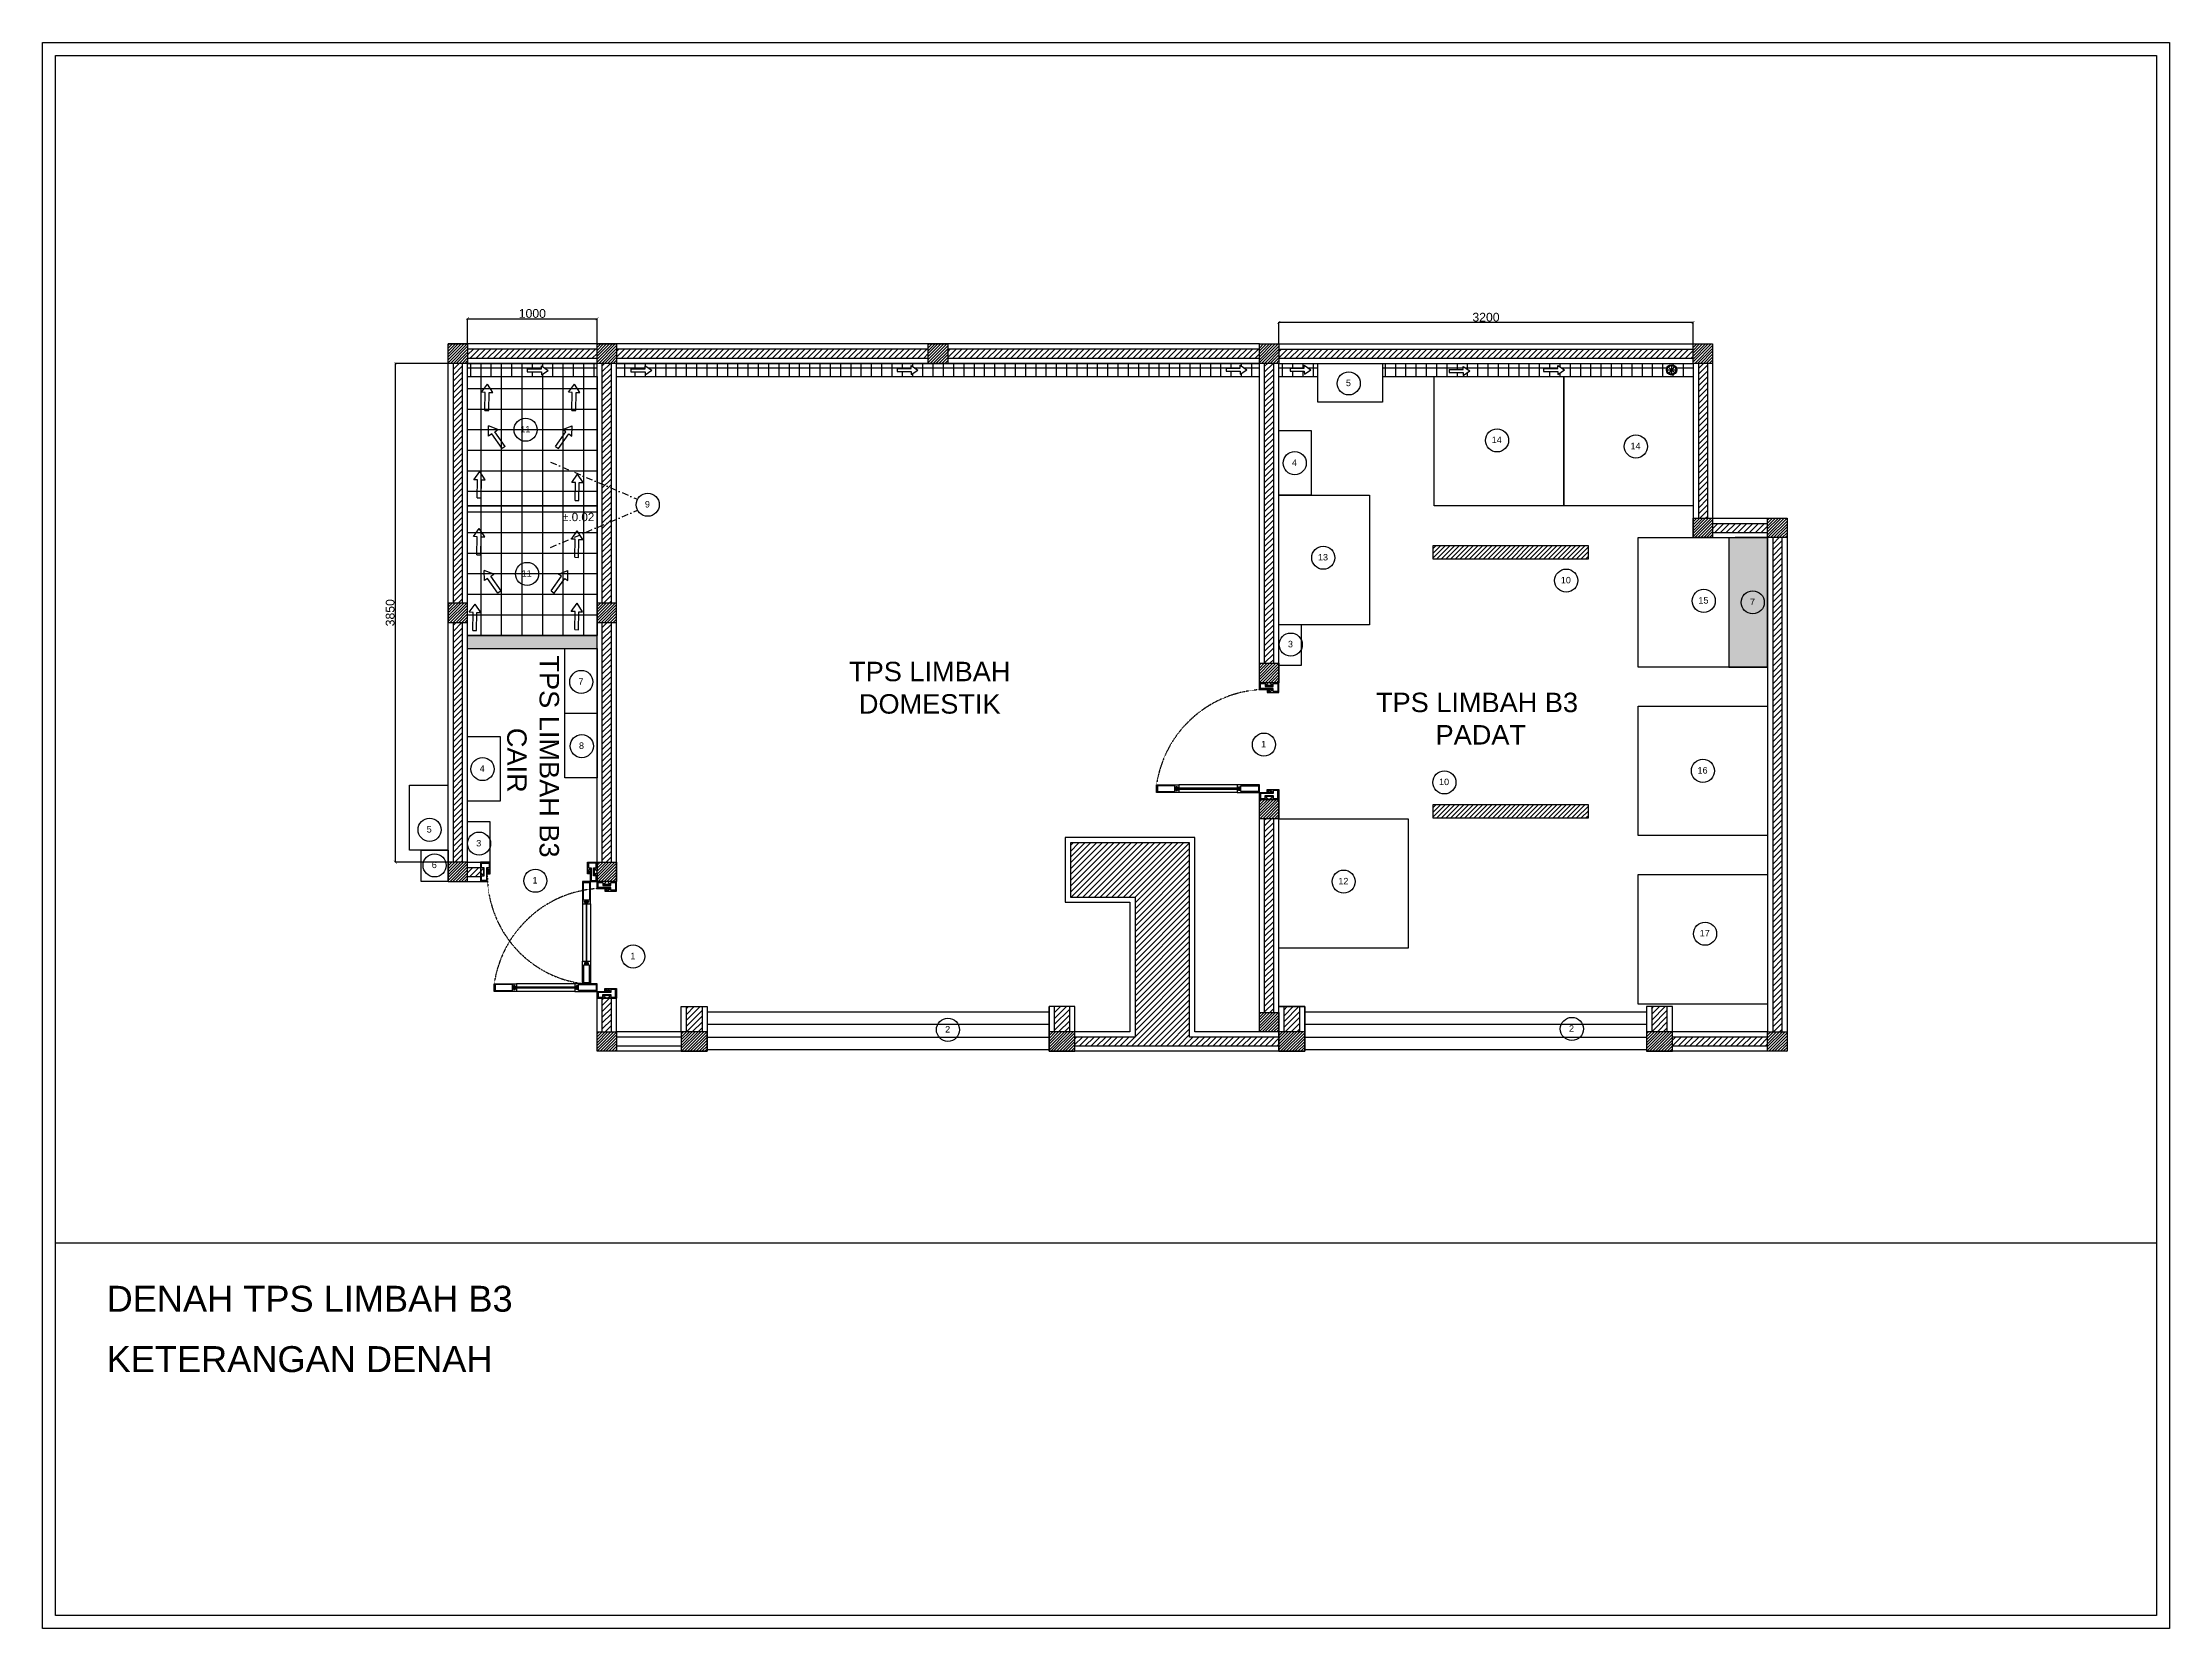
# Model space of a CAD drawing. Header units: millimetres. Extents: x -152054 to 94068, y -14280 to 91468.
# Drawn here: x -106744 to -90317, y 56711 to 68952 of the extents above; entities that cross this region are included whole.
import ezdxf

# ---------------------------------------------------------------- set-up
doc = ezdxf.new("R2010")
doc.units = ezdxf.units.MM
doc.linetypes.add('DASHDOT', pattern=[1, 0.5, -0.25, 0, -0.25])
doc.linetypes.add('HIDDEN', pattern=[0.375, 0.25, -0.125])
doc.layers.add('ALM', color=120, linetype='Continuous')
doc.styles.get("Standard").update_dxf_attribs({"font": 'arial.ttf'})
doc.dimstyles.new('ISO-25', dxfattribs={"dimtxt": 67.5, "dimasz": 22.5, "dimexe": 1.25, "dimexo": 0.625, "dimgap": 5.63, "dimtad": 1, "dimtoh": 1, "dimdec": 0, "dimtxsty": 'Standard', "dimblk": 'ARCHTICK', "dimcen": 2.5, "dimclrd": 40, "dimclre": 40, "dimclrt": 1, "dimadec": 0, "dimazin": 0, "dimtfac": 1, "dimtdec": 0, "dimtmove": 0, "dimatfit": 3, "dimldrblk": 'BOXFILLED', "dimfxl": 1, "dimarcsym": 0})
pattern_1 = [(45, (-3980.026, 20720.764), (-22.45064, 22.45064), [])]
pattern_2 = [(45, (-3980.026, 20720.764), (-11.2253202, 11.2253202), [])]

msp = doc.modelspace()

# ---------------------------------------------------------------- texts
at = {"color": 5, "char_height": 50, "attachment_point": 1}
for s, insert in [('\\pxqc;5', (-96705.8, 66350.2)), ('\\pxqc;11', (-103062.7, 65992.7)), ('\\pxqc;14', (-95560.5, 65910.2)), ('\\pxqc;4', (-97122.5, 65734.5)), ('\\pxqc;14', (-94488.3, 65863.3)), ('\\pxqc;9', (-102119.6, 65413.4)), ('\\pxqc;13', (-96902.3, 65004.7)), ('\\pxqc;11', (-103051.4, 64879.6)), ('\\pxqc;10', (-95026.4, 64827.7)), ('\\pxqc;15', (-93963.8, 64671.7)), ('\\pxqc;7', (-93585.3, 64660.1)), ('\\pxqc;3', (-97153.7, 64334.1)), ('\\pxqc;7', (-102633.1, 64045.8)), ('\\pxqc;8', (-102628.6, 63550.1)), ('\\pxqc;1', (-97360.5, 63562)), ('\\pxqc;4', (-103395.6, 63373.3)), ('\\pxqc;10', (-95967, 63270.5)), ('\\pxqc;16', (-93970.5, 63359.5)), ('\\pxqc;5', (-103804.5, 62904.2)), ('\\pxqc;3', (-103422.1, 62797.4)), ('\\pxqc;6', (-103765.7, 62629.8)), ('\\pxqc;1', (-102987.6, 62510.9)), ('\\pxqc;12', (-96744.9, 62504.4)), ('\\pxqc;17', (-93953.4, 62102.3)), ('\\pxqc;1', (-102232.3, 61926.3)), ('\\pxqc;2', (-99800.7, 61360.6)), ('\\pxqc;2', (-94982.4, 61366.9))]:
    msp.add_mtext_dynamic_manual_height_columns(s, width=94.502, gutter_width=12.5, heights=[0], dxfattribs=dict(at, insert=insert))
at = {"attachment_point": 1}
for s, width, gutter_width, insert, char_height in [('%%P.0.02', 288.235, 10, (-102731.3, 65322.2), 64.22), ('\\pxqc;{\\C3;TPS LIMBAH\\PDOMESTIK}', 1936.507, 17.5, (-100860.1, 64172.4), 150), ('\\pxqc;{\\C3;TPS LIMBAH B3  PADAT}', 1936.507, 17.5, (-96604.3, 63933.9), 150), ('{\\C3;DENAH TPS LIMBAH B3}', 3438.013, 17.5, (-106249, 59355.6), 200), ('KETERANGAN DENAH', 3201.134, 17.5, (-106249, 58889.7), 200)]:
    msp.add_mtext_dynamic_manual_height_columns(s, width=width, gutter_width=gutter_width, heights=[0], dxfattribs=dict(at, insert=insert, char_height=char_height))
at = {"insert": (-102755.2, 64380.5), "char_height": 150, "attachment_point": 1, "rotation": 270}
msp.add_mtext_dynamic_manual_height_columns('\\pxqc;{\\C3;TPS LIMBAH B3  CAIR}', width=1936.507, gutter_width=17.5, heights=[0], dxfattribs=at)

# ---------------------------------------------------------------- blocks, each defined once
blk = doc.blocks.new('_ArchTick')
at = {"color": 0, "linetype": 'ByBlock', "const_width": 0.15}
blk.add_lwpolyline([(-0.5, -0.5), (0.5, 0.5)], dxfattribs=at)
blk = doc.blocks.new('*D43')
at = {"color": 40, "lineweight": -2, "transparency": 16777216}
for p, q in [((-103611, 66476), (-104020, 66476)), ((-104019, 62626), (-104019, 66476)), ((-103611, 62626), (-104020, 62626))]:
    blk.add_line(p, q, dxfattribs=at)
at = {"layer": 'Defpoints', "color": 0, "transparency": 16777216}
for p in [(-104019, 66476), (-103611, 66476), (-103611, 62626)]:
    blk.add_point(p, dxfattribs=at)
at = {"color": 40, "lineweight": -2, "transparency": 16777216, "xscale": 22.5, "yscale": 22.5, "zscale": 22.5}
for p, rotation in [((-104019, 66476), 90), ((-104019, 62626), 270)]:
    blk.add_blockref('_ArchTick', p, dxfattribs=dict(at, rotation=rotation))
at = {"color": 1, "transparency": 16777216, "insert": (-104059, 64551), "char_height": 67.5, "attachment_point": 5, "rotation": 90}
blk.add_mtext('3850', dxfattribs=at)
blk = doc.blocks.new('_BoxFilled')
at = {"color": 0, "linetype": 'ByBlock', "lineweight": -2}
blk.add_line((-0.5, 0), (-1, 0), dxfattribs=at)
at = {"color": 0, "linetype": 'ByBlock'}
blk.add_solid([(-0.5, 0.5), (0.5, 0.5), (-0.5, -0.5), (0.5, -0.5)], dxfattribs=at)
blk = doc.blocks.new('*D44')
at = {"color": 40, "lineweight": -2, "transparency": 16777216}
for p, q in [((-103461, 66626), (-103461, 66823)), ((-103461, 66821), (-102461, 66821)), ((-102461, 66626), (-102461, 66823))]:
    blk.add_line(p, q, dxfattribs=at)
at = {"layer": 'Defpoints', "color": 0, "transparency": 16777216}
for p in [(-102461, 66821), (-103461, 66626), (-102461, 66626)]:
    blk.add_point(p, dxfattribs=at)
at = {"color": 40, "lineweight": -2, "transparency": 16777216, "xscale": 22.5, "yscale": 22.5, "zscale": 22.5, "rotation": 180}
blk.add_blockref('_ArchTick', (-103461, 66821), dxfattribs=at)
at = {"color": 40, "lineweight": -2, "transparency": 16777216, "xscale": 22.5, "yscale": 22.5, "zscale": 22.5}
blk.add_blockref('_ArchTick', (-102461, 66821), dxfattribs=at)
at = {"color": 1, "transparency": 16777216, "insert": (-102961, 66861), "char_height": 67.5, "attachment_point": 5}
blk.add_mtext('1000', dxfattribs=at)
blk = doc.blocks.new('*D46')
at = {"color": 40, "lineweight": -2, "transparency": 16777216}
for p, q in [((-97196, 66626), (-97196, 66793)), ((-93996, 66792), (-97196, 66792)), ((-93996, 66626), (-93996, 66793))]:
    blk.add_line(p, q, dxfattribs=at)
at = {"layer": 'Defpoints', "color": 0, "transparency": 16777216}
for p in [(-97196, 66792), (-97196, 66626), (-93996, 66626)]:
    blk.add_point(p, dxfattribs=at)
at = {"color": 40, "lineweight": -2, "transparency": 16777216, "xscale": 22.5, "yscale": 22.5, "zscale": 22.5, "rotation": 180}
blk.add_blockref('_ArchTick', (-97196, 66792), dxfattribs=at)
at = {"color": 40, "lineweight": -2, "transparency": 16777216, "xscale": 22.5, "yscale": 22.5, "zscale": 22.5}
blk.add_blockref('_ArchTick', (-93996, 66792), dxfattribs=at)
at = {"color": 1, "transparency": 16777216, "insert": (-95596, 66832), "char_height": 67.5, "attachment_point": 5}
blk.add_mtext('3200', dxfattribs=at)

# ---------------------------------------------------------------- dimensions: what is measured, and where the dimension line sits
for base, p1, p2, picture, middle in [((-102460.7, 66821.4), (-103460.7, 66625.7), (-102460.7, 66625.7), '*D44', (-102960.7, 66861.5)), ((-97195.7, 66791.9), (-93995.7, 66625.7), (-97195.7, 66625.7), '*D46', (-95595.7, 66832))]:
    dim = msp.add_linear_dim(base=base, p1=p1, p2=p2, dimstyle='ISO-25')
    dim.commit()
    dim.dimension.update_dxf_attribs({"geometry": picture, "text_midpoint": middle})
dim = msp.add_linear_dim(base=(-104019.2, 66475.7), p1=(-103610.7, 62625.7), p2=(-103610.7, 66475.7), angle=90, dimstyle='ISO-25')
dim.commit()
dim.dimension.update_dxf_attribs({"geometry": '*D43', "text_midpoint": (-104059.3, 64550.7)})

# ---------------------------------------------------------------- hatches: boundary and pattern name
at = {"transparency": 33554559}
h = msp.add_hatch(dxfattribs=at)
h.set_pattern_fill('ANSI31', color=1, scale=5)
h.set_pattern_definition(pattern_2)
h.paths.add_polyline_path([(-103460.7, 66475.7), (-103460.7, 66625.7), (-103610.7, 66625.7), (-103610.7, 66475.7)])
h = msp.add_hatch(dxfattribs=at)
h.set_pattern_fill('ANSI31', color=1, scale=5)
h.set_pattern_definition(pattern_2)
h.paths.add_polyline_path([(-102310.7, 66475.7), (-102310.7, 66625.7), (-102460.7, 66625.7), (-102460.7, 66475.7)])
h.paths.add_polyline_path([(-99903.2, 66625.7), (-99903.2, 66475.7), (-99753.2, 66475.7), (-99753.2, 66625.7)])
h.paths.add_polyline_path([(-97195.7, 66475.7), (-97195.7, 66625.7), (-97345.7, 66625.7), (-97345.7, 66475.7)])
h.paths.add_polyline_path([(-93845.7, 66625.7), (-93995.7, 66625.7), (-93995.7, 66475.7), (-93845.7, 66475.7)])
h.paths.add_polyline_path([(-93845.7, 65280.7), (-93995.7, 65280.7), (-93995.7, 65130.7), (-93845.7, 65130.7)])
h.paths.add_polyline_path([(-93420.7, 65130.7), (-93270.7, 65130.7), (-93270.7, 65280.7), (-93420.7, 65280.7)])
h.paths.add_polyline_path([(-93270.7, 61315.7), (-93420.7, 61315.7), (-93420.7, 61165.7), (-93270.7, 61165.7)])
h.paths.add_polyline_path([(-94155.7, 61165.7), (-94155.7, 61315.7), (-94355.7, 61315.7), (-94355.7, 61165.7)])
h.paths.add_polyline_path([(-97195.7, 61165.7), (-96995.7, 61165.7), (-96995.7, 61315.7), (-97195.7, 61315.7)])
h.paths.add_polyline_path([(-97345.7, 61315.7), (-97195.7, 61315.7), (-97195.7, 61465.7), (-97345.7, 61465.7)])
h.paths.add_polyline_path([(-98770.7, 61165.7), (-98770.7, 61315.7), (-98970.7, 61315.7), (-98970.7, 61165.7)])
h.paths.add_polyline_path([(-97195.7, 62960.7), (-97195.7, 63110.7), (-97345.5, 63110.7), (-97345.5, 62960.7)])
h.paths.add_polyline_path([(-101610.5, 61315.7), (-101810.5, 61315.7), (-101810.5, 61165.7), (-101610.5, 61165.7)])
h.paths.add_polyline_path([(-102310.7, 61165.7), (-102310.7, 61315.7), (-102460.7, 61315.7), (-102460.7, 61165.7)])
h.paths.add_polyline_path([(-102460.7, 62475.7), (-102310.7, 62475.7), (-102310.7, 62625.7), (-102460.7, 62625.7)])
h.paths.add_polyline_path([(-103460.7, 62475.7), (-103460.7, 62625.7), (-103610.7, 62625.7), (-103610.7, 62475.7)])
h.paths.add_polyline_path([(-102310.7, 64625.7), (-102460.7, 64625.7), (-102460.7, 64475.7), (-102310.7, 64475.7)])
h.paths.add_polyline_path([(-103460.7, 64475.7), (-103460.7, 64625.7), (-103610.7, 64625.7), (-103610.7, 64475.7)])
h = msp.add_hatch()
h.set_pattern_fill('ANSI31', color=1, scale=10)
h.set_pattern_definition(pattern_1)
h.paths.add_polyline_path([(-102460.7, 66585.7), (-103460.7, 66585.7), (-103460.7, 66515.7), (-102460.7, 66515.7)])
h = msp.add_hatch()
h.set_pattern_fill('ANSI31', color=1, scale=10)
h.set_pattern_definition(pattern_1)
h.paths.add_polyline_path([(-102310.7, 66585.7), (-102310.7, 66515.7), (-99903.2, 66515.7), (-99903.2, 66585.7)])
h = msp.add_hatch()
h.set_pattern_fill('ANSI31', color=1, scale=10)
h.set_pattern_definition(pattern_1)
h.paths.add_polyline_path([(-97345.7, 66515.7), (-97345.7, 66585.7), (-99753.2, 66585.7), (-99753.2, 66515.7)])
h = msp.add_hatch()
h.set_pattern_fill('ANSI31', color=1, scale=10)
h.set_pattern_definition(pattern_1)
h.paths.add_polyline_path([(-97195.7, 66585.7), (-97195.7, 66515.7), (-93995.7, 66515.7), (-93995.7, 66585.7)])
h = msp.add_hatch()
h.set_pattern_fill('ANSI31', color=1, scale=10)
h.set_pattern_definition(pattern_1)
h.paths.add_polyline_path([(-103500.7, 66475.7), (-103570.7, 66475.7), (-103570.7, 64625.7), (-103500.7, 64625.7)])
h = msp.add_hatch()
h.set_pattern_fill('ANSI37', color=4, scale=25, angle=45)
h.set_pattern_definition([(90, (-3980.026, 20720.764), (-79.375, 0), []), (180, (-3980.026, 20720.764), (0, -79.375), [])])
h.paths.add_polyline_path([(-93995.7, 66475.7), (-96395.7, 66475.7), (-96395.7, 66375.7), (-93995.7, 66375.7)])
h.paths.add_polyline_path([(-95152, 66437.3), (-95041.9, 66437.5), (-95041.9, 66460.7), (-94990.8, 66425.9), (-95041.8, 66391), (-95041.9, 66414.2), (-95152, 66414.1)], flags=16)
h.paths.add_polyline_path([(-95720.2, 66417.5), (-95771.3, 66382.6), (-95771.3, 66405.8), (-95881.4, 66405.6), (-95881.4, 66428.9), (-95771.3, 66429), (-95771.4, 66452.3)], flags=16)
h.paths.add_polyline_path([(-94122.5, 66425.7, -1), (-94202.4, 66425.7, -1)], flags=16)
h.paths.add_polyline_path([(-94128.9, 66425.7, -1), (-94195.9, 66425.7, -1)], flags=0)
h.paths.add_polyline_path([(-96895.7, 66475.7), (-97195.7, 66475.7), (-97195.7, 66375.7), (-96895.7, 66375.7)])
h.paths.add_polyline_path([(-97109, 66438.7), (-96998.9, 66438.8), (-96998.9, 66462.1), (-96947.8, 66427.3), (-96998.8, 66392.4), (-96998.9, 66415.6), (-97109, 66415.4)], flags=16)
h.paths.add_polyline_path([(-97345.7, 66475.7), (-102310.7, 66475.7), (-102310.7, 66375.7), (-97345.7, 66375.7)])
h.paths.add_polyline_path([(-99983.3, 66424.7), (-100034.3, 66389.8), (-100034.3, 66413), (-100144.4, 66412.9), (-100144.5, 66436.1), (-100034.4, 66436.3), (-100034.4, 66459.5)], flags=16)
h.paths.add_polyline_path([(-97603.7, 66415.4), (-97603.8, 66438.6), (-97493.7, 66438.8), (-97493.7, 66462), (-97442.6, 66427.3), (-97493.6, 66392.3), (-97493.6, 66415.6)], flags=16)
h.paths.add_polyline_path([(-102038.8, 66423), (-102089.8, 66388.1), (-102089.8, 66411.3), (-102199.9, 66411.1), (-102200, 66434.4), (-102089.9, 66434.5), (-102089.9, 66457.8)], flags=16)
h.paths.add_polyline_path([(-102460.7, 66475.7), (-103460.7, 66475.7), (-103460.7, 66375.7), (-102460.7, 66375.7)])
h.paths.add_polyline_path([(-102839.1, 66421.6), (-102890.1, 66386.7), (-102890.2, 66409.9), (-103000.3, 66409.8), (-103000.3, 66433), (-102890.2, 66433.2), (-102890.2, 66456.4)], flags=16)
at = {"true_color": 0x939598, "transparency": 33554483}
h = msp.add_hatch(dxfattribs=at)
h.set_pattern_fill('ANSI37', color=252, scale=50, angle=45)
h.set_pattern_definition([(90, (-3980.03, 20720.76), (-158.75, 0), []), (180, (-3980.03, 20720.76), (0, -158.75), [])])
h.paths.add_polyline_path([(-102460.7, 66375.7), (-103460.7, 66375.7), (-103460.7, 65375.7), (-102460.7, 65375.7)])
h.paths.add_polyline_path([(-102460.7, 65375.7), (-103460.7, 65375.7), (-103460.7, 64375.7), (-102460.7, 64375.7)])
h = msp.add_hatch()
h.set_pattern_fill('ANSI31', color=1, scale=10)
h.set_pattern_definition(pattern_1)
h.paths.add_polyline_path([(-102350.7, 66475.7), (-102420.7, 66475.7), (-102420.7, 64625.7), (-102350.7, 64625.7)])
h = msp.add_hatch()
h.set_pattern_fill('ANSI31', color=1, scale=10)
h.set_pattern_definition(pattern_1)
h.paths.add_polyline_path([(-97235.7, 66475.7), (-97305.7, 66475.7), (-97305.7, 64161.1), (-97235.7, 64161.1)])
h = msp.add_hatch()
h.set_pattern_fill('ANSI31', color=1, scale=10)
h.set_pattern_definition(pattern_1)
h.paths.add_polyline_path([(-93885.7, 66475.7), (-93955.7, 66475.7), (-93955.7, 65280.7), (-93885.7, 65280.7)])
h = msp.add_hatch()
h.set_pattern_fill('ANSI31', color=1, scale=10)
h.set_pattern_definition(pattern_1)
h.paths.add_polyline_path([(-93420.7, 65240.7), (-93845.7, 65240.7), (-93845.7, 65170.7), (-93420.7, 65170.7)])
at = {"true_color": 0xf8d731}
h = msp.add_hatch(dxfattribs=at)
h.set_pattern_fill('ANSI31', color=40, scale=8)
h.set_pattern_definition([(45, (1095.385, 15910.52), (-17.960512, 17.960512), [])])
h.paths.add_polyline_path([(-94805.5, 65067.1), (-96005.5, 65067.1), (-96005.5, 65017.1), (-96005.5, 64967.1), (-94805.5, 64967.1)])
at = {"true_color": 0x939598}
h = msp.add_hatch(color=252, dxfattribs=at)
h.dxf.hatch_style = 1
h.paths.add_polyline_path([(-93420.7, 65130.7), (-93720.7, 65130.7), (-93720.7, 64130.7), (-93420.7, 64130.7)])
h = msp.add_hatch()
h.set_pattern_fill('ANSI31', color=1, scale=10)
h.set_pattern_definition(pattern_1)
h.paths.add_polyline_path([(-93310.7, 65130.7), (-93380.7, 65130.7), (-93380.7, 61315.7), (-93310.7, 61315.7)])
h = msp.add_hatch()
h.set_pattern_fill('ANSI31', color=1, scale=10)
h.set_pattern_definition(pattern_1)
h.paths.add_polyline_path([(-103570.7, 62625.7), (-103500.7, 62625.7), (-103500.7, 64475.7), (-103570.7, 64475.7)])
h = msp.add_hatch()
h.set_pattern_fill('ANSI31', color=1, scale=10)
h.set_pattern_definition(pattern_1)
h.paths.add_polyline_path([(-102350.7, 64475.7), (-102420.7, 64475.7), (-102420.7, 62625.7), (-102350.7, 62625.7)])
h = msp.add_hatch(color=252, dxfattribs=at)
h.dxf.hatch_style = 1
h.paths.add_polyline_path([(-102460.7, 64375.7), (-103460.7, 64375.7), (-103460.7, 64275.7), (-102460.7, 64275.7)])
at = {"transparency": 33554559}
h = msp.add_hatch(dxfattribs=at)
h.set_pattern_fill('ANSI31', color=1, scale=5)
h.set_pattern_definition(pattern_2)
h.paths.add_polyline_path([(-97195.7, 64161.1), (-97345.7, 64161.1), (-97345.7, 64011.1), (-97195.7, 64011.1)])
at = {"true_color": 0xed1f24}
h = msp.add_hatch(dxfattribs=at)
h.set_pattern_fill('ANSI31', color=240, scale=15, angle=-90)
h.set_pattern_definition([(315, (-100488.25, 70651.9), (33.67596, 33.67596), [])])
h.paths.add_polyline_path([(-97248.1, 63171.4), (-97261.6, 63178.1), (-97263.1, 63177.2), (-97249.6, 63170.4)])
h = msp.add_hatch()
h.set_pattern_fill('ANSI31', color=1, scale=10)
h.set_pattern_definition(pattern_1)
h.paths.add_polyline_path([(-97235.7, 62960.7), (-97305.7, 62960.7), (-97305.7, 61465.7), (-97235.7, 61465.7)])
at = {"true_color": 0xf8d731}
h = msp.add_hatch(dxfattribs=at)
h.set_pattern_fill('ANSI31', color=40, scale=8)
h.set_pattern_definition([(45, (1095.385, 13910.52), (-17.960512, 17.960512), [])])
h.paths.add_polyline_path([(-94805.5, 63067.1), (-96005.5, 63067.1), (-96005.5, 63017.1), (-96005.5, 62967.1), (-94805.5, 62967.1)])
h = msp.add_hatch()
h.set_pattern_fill('ANSI31', color=1, scale=10)
h.set_pattern_definition(pattern_1)
h.paths.add_polyline_path([(-97885.7, 61275.7), (-97885.7, 62775.7), (-98805.7, 62775.7), (-98805.7, 62355.7), (-98595.7, 62355.7), (-98305.7, 62355.7), (-98305.7, 61275.7), (-98770.7, 61275.7), (-98770.7, 61205.7), (-97195.7, 61205.7), (-97195.7, 61275.7)])
h = msp.add_hatch()
h.set_pattern_fill('ANSI31', color=1, scale=10)
h.set_pattern_definition(pattern_1)
h.paths.add_polyline_path([(-103361.1, 62585.7), (-103460.7, 62585.7), (-103460.7, 62515.7), (-103361.1, 62515.7)])
at = {"true_color": 0xed1f24}
h = msp.add_hatch(dxfattribs=at)
h.set_pattern_fill('ANSI31', color=240, scale=15)
h.set_pattern_definition([(45, (-110001.895, 59333.19), (-33.67596, 33.67596), [])])
h.paths.add_polyline_path([(-102521.4, 62573.3), (-102528.1, 62559.8), (-102527.2, 62558.3), (-102520.4, 62571.8)])
h = msp.add_hatch(dxfattribs=at)
h.set_pattern_fill('ANSI31', color=240, scale=15, angle=-90)
h.set_pattern_definition([(315, (-105603.25, 69116.555), (33.67596, 33.67596), [])])
h.paths.add_polyline_path([(-102363.1, 61636), (-102376.6, 61642.8), (-102378.1, 61641.8), (-102364.6, 61635.1)])
h = msp.add_hatch()
h.set_pattern_fill('ANSI31', color=1, scale=10)
h.set_pattern_definition(pattern_1)
h.paths.add_polyline_path([(-102420.7, 61315.7), (-102350.7, 61315.7), (-102350.7, 61575.4), (-102420.7, 61575.4)])
h = msp.add_hatch()
h.set_pattern_fill('ANSI31', color=1, scale=10)
h.set_pattern_definition(pattern_1)
h.paths.add_polyline_path([(-101650.5, 61510.7), (-101770.7, 61510.7), (-101770.7, 61315.7), (-101650.5, 61315.7)])
h = msp.add_hatch()
h.set_pattern_fill('ANSI31', color=1, scale=10)
h.set_pattern_definition(pattern_1)
h.paths.add_polyline_path([(-98810.7, 61510.7), (-98930.7, 61510.7), (-98930.7, 61315.7), (-98810.7, 61315.7)])
h = msp.add_hatch()
h.set_pattern_fill('ANSI31', color=1, scale=10)
h.set_pattern_definition(pattern_1)
h.paths.add_polyline_path([(-97155.7, 61315.7), (-97035.7, 61315.7), (-97035.7, 61510.7), (-97155.7, 61510.7)])
h = msp.add_hatch()
h.set_pattern_fill('ANSI31', color=1, scale=10)
h.set_pattern_definition(pattern_1)
h.paths.add_polyline_path([(-94315.7, 61315.7), (-94195.7, 61315.7), (-94195.7, 61510.7), (-94315.7, 61510.7)])
h = msp.add_hatch()
h.set_pattern_fill('ANSI31', color=1, scale=10)
h.set_pattern_definition(pattern_1)
h.paths.add_polyline_path([(-93420.7, 61205.7), (-93420.7, 61275.7), (-94155.7, 61275.7), (-94155.7, 61205.7)])

# ---------------------------------------------------------------- linework, layer by layer
for points in [[(-106743.8, 68952.4), (-90317.5, 68952.4), (-90317.5, 56710.7), (-106743.8, 56710.7)], [(-106643.8, 68852.4), (-90417.5, 68852.4), (-90417.5, 56810.7), (-106643.8, 56810.7)], [(-103610.7, 66625.7), (-103460.7, 66625.7), (-103460.7, 66475.7), (-103610.7, 66475.7)], [(-102310.7, 66475.7), (-102460.7, 66475.7), (-102460.7, 66625.7), (-102310.7, 66625.7)], [(-99753.2, 66475.7), (-99903.2, 66475.7), (-99903.2, 66625.7), (-99753.2, 66625.7)], [(-97195.7, 66475.7), (-97345.7, 66475.7), (-97345.7, 66625.7), (-97195.7, 66625.7)], [(-93845.7, 66475.7), (-93995.7, 66475.7), (-93995.7, 66625.7), (-93845.7, 66625.7)], [(-93845.7, 65130.7), (-93995.7, 65130.7), (-93995.7, 65280.7), (-93845.7, 65280.7)], [(-93270.7, 65130.7), (-93420.7, 65130.7), (-93420.7, 65280.7), (-93270.7, 65280.7)], [(-103610.7, 64475.7), (-103460.7, 64475.7), (-103460.7, 64625.7), (-103610.7, 64625.7)], [(-102460.7, 64475.7), (-102310.7, 64475.7), (-102310.7, 64625.7), (-102460.7, 64625.7)], [(-97195.7, 64011.1), (-97345.7, 64011.1), (-97345.7, 64161.1), (-97195.7, 64161.1)], [(-97195.5, 62960.7), (-97345.5, 62960.7), (-97345.5, 63110.7), (-97195.5, 63110.7)], [(-103610.7, 62475.7), (-103819.8, 62475.7), (-103819.8, 62719.1), (-103610.7, 62719.1)], [(-103610.7, 62475.7), (-103460.7, 62475.7), (-103460.7, 62625.7), (-103610.7, 62625.7)], [(-102310.7, 62475.7), (-102460.7, 62475.7), (-102460.7, 62625.7), (-102310.7, 62625.7)], [(-97195.7, 61315.7), (-97345.7, 61315.7), (-97345.7, 61465.7), (-97195.7, 61465.7)], [(-96995.7, 61165.7), (-97195.7, 61165.7), (-97195.7, 61510.7), (-96995.7, 61510.7)], [(-102310.7, 61165.7), (-102460.7, 61165.7), (-102460.7, 61315.7), (-102310.7, 61315.7)], [(-101810.5, 61165.7), (-101610.5, 61165.7), (-101610.5, 61315.7), (-101810.5, 61315.7)], [(-98970.7, 61165.7), (-98770.7, 61165.7), (-98770.7, 61315.7), (-98970.7, 61315.7)], [(-97195.7, 61165.7), (-96995.7, 61165.7), (-96995.7, 61315.7), (-97195.7, 61315.7)], [(-94355.7, 61165.7), (-94155.7, 61165.7), (-94155.7, 61315.7), (-94355.7, 61315.7)], [(-93270.7, 61165.7), (-93420.7, 61165.7), (-93420.7, 61315.7), (-93270.7, 61315.7)]]:
    msp.add_lwpolyline(points, close=True)
for points in [[(-97345.7, 66625.7), (-103610.7, 66625.7)], [(-103610.7, 62475.7), (-103610.7, 66625.7)], [(-102460.7, 66585.7), (-103460.7, 66585.7)], [(-99903.2, 66585.7), (-102310.7, 66585.7)], [(-97345.7, 66585.7), (-99753.2, 66585.7)], [(-97345.7, 66625.7), (-93845.7, 66625.7), (-93845.7, 65280.7), (-93270.7, 65280.7), (-93270.7, 61165.7), (-94305.7, 61165.7)], [(-97195.7, 66585.7), (-93995.7, 66585.7)], [(-103570.7, 64625.7), (-103570.7, 66475.7)], [(-103500.7, 64625.7), (-103500.7, 66475.7)], [(-103460.7, 66515.7), (-102460.7, 66515.7)], [(-103460.7, 62625.7), (-103460.7, 66475.7)], [(-102460.7, 66475.7), (-103460.7, 66475.7)], [(-103460.7, 66475.7), (-102460.7, 66475.7)], [(-103460.7, 66375.7), (-102460.7, 66375.7)], [(-103460.7, 66375.7), (-102460.7, 66375.7), (-102460.7, 65375.7), (-103460.7, 65375.7), (-103460.7, 66375.7)], [(-103000.3, 66433), (-102890.2, 66433.2)], [(-103000.3, 66433), (-103000.3, 66409.8)], [(-103000.3, 66409.8), (-102890.2, 66409.9)], [(-102890.2, 66433.2), (-102890.2, 66456.4), (-102839.1, 66421.6)], [(-102890.2, 66409.9), (-102890.1, 66386.7), (-102839.1, 66421.6)], [(-102460.7, 62625.7), (-102460.7, 66475.7)], [(-102420.7, 64625.7), (-102420.7, 66475.7)], [(-102350.7, 64625.7), (-102350.7, 66475.7)], [(-102310.7, 66515.7), (-99903.2, 66515.7)], [(-102310.7, 62515.7), (-102310.7, 66475.7)], [(-97345.7, 66475.7), (-102310.7, 66475.7)], [(-102310.7, 66475.7), (-97345.7, 66475.7)], [(-102310.7, 66375.7), (-97345.7, 66375.7)], [(-102200, 66434.4), (-102089.9, 66434.5)], [(-102200, 66434.4), (-102199.9, 66411.1)], [(-102199.9, 66411.1), (-102089.8, 66411.3)], [(-102089.9, 66434.5), (-102089.9, 66457.8), (-102038.8, 66423)], [(-102089.8, 66411.3), (-102089.8, 66388.1), (-102038.8, 66423)], [(-100144.5, 66436.1), (-100034.4, 66436.3)], [(-100144.5, 66436.1), (-100144.4, 66412.9)], [(-100144.4, 66412.9), (-100034.3, 66413)], [(-100034.4, 66436.3), (-100034.4, 66459.5), (-99983.3, 66424.7)], [(-100034.3, 66413), (-100034.3, 66389.8), (-99983.3, 66424.7)], [(-99753.2, 66515.7), (-97345.7, 66515.7)], [(-97603.8, 66438.6), (-97493.7, 66438.8)], [(-97603.8, 66438.6), (-97603.7, 66415.4)], [(-97603.7, 66415.4), (-97493.6, 66415.6)], [(-97493.7, 66438.8), (-97493.7, 66462), (-97442.6, 66427.3)], [(-97493.6, 66415.6), (-97493.6, 66392.3), (-97442.6, 66427.3)], [(-97345.7, 63956.8), (-97345.7, 66475.7)], [(-97305.7, 64161.1), (-97305.7, 66475.7)], [(-97235.7, 64161.1), (-97235.7, 66475.7)], [(-97195.7, 66515.7), (-93995.7, 66515.7)], [(-97195.7, 63936.2), (-97195.7, 66475.7), (-93995.7, 66475.7), (-93995.7, 65130.7), (-93420.7, 65130.7), (-93420.7, 61315.7), (-94155.7, 61315.7), (-94155.7, 61510.7), (-94355.7, 61510.7), (-94355.7, 61315.7)], [(-97195.7, 66475.7), (-93995.7, 66475.7)], [(-97195.7, 66375.7), (-96895.7, 66375.7)], [(-97109, 66438.7), (-96998.9, 66438.8)], [(-97109, 66438.7), (-97109, 66415.4)], [(-97109, 66415.4), (-96998.9, 66415.6)], [(-96998.9, 66438.8), (-96998.9, 66462.1), (-96947.8, 66427.3)], [(-96998.9, 66415.6), (-96998.8, 66392.4), (-96947.8, 66427.3)], [(-96895.7, 66475.7), (-96395.7, 66475.7), (-96395.7, 66175.7), (-96895.7, 66175.7), (-96895.7, 66475.7)], [(-96395.7, 66375.7), (-93995.7, 66375.7)], [(-95995.7, 66375.7), (-94995.7, 66375.7), (-94995.7, 65375.7), (-95995.7, 65375.7), (-95995.7, 66375.7)], [(-95881.4, 66428.9), (-95771.3, 66429)], [(-95881.4, 66428.9), (-95881.4, 66405.6)], [(-95881.4, 66405.6), (-95771.3, 66405.8)], [(-95771.3, 66429), (-95771.4, 66452.3), (-95720.2, 66417.5)], [(-95771.3, 66405.8), (-95771.3, 66382.6), (-95720.2, 66417.5)], [(-95152, 66437.3), (-95041.9, 66437.5)], [(-95152, 66437.3), (-95152, 66414.1)], [(-95152, 66414.1), (-95041.9, 66414.2)], [(-95041.9, 66437.5), (-95041.9, 66460.7), (-94990.8, 66425.9)], [(-95041.9, 66414.2), (-95041.8, 66391), (-94990.8, 66425.9)], [(-94995.7, 66375.7), (-93995.7, 66375.7), (-93995.7, 65375.7), (-94995.7, 65375.7), (-94995.7, 66375.7)], [(-94195.9, 66425.7), (-94128.9, 66425.7)], [(-94187.5, 66447.8), (-94137.3, 66403.6)], [(-94140.3, 66450.9), (-94184.5, 66400.6)], [(-94162.4, 66459.2), (-94162.4, 66392.2)], [(-93955.7, 66475.7), (-93955.7, 65280.7)], [(-93885.7, 66475.7), (-93885.7, 65280.7)], [(-103324.4, 66252.4), (-103353.7, 66253), (-103308.5, 66316.6)], [(-103327.1, 66113.3), (-103324.4, 66252.4)], [(-103295, 66251.8), (-103265.7, 66251.3), (-103308.5, 66316.6)], [(-103297.7, 66112.8), (-103295, 66251.8)], [(-102652.2, 66252.4), (-102681.6, 66253), (-102636.3, 66316.6)], [(-102654.9, 66113.3), (-102652.2, 66252.4)], [(-102622.9, 66251.8), (-102593.5, 66251.3), (-102636.3, 66316.6)], [(-102625.6, 66112.8), (-102622.9, 66251.8)], [(-103327.1, 66113.3), (-103297.7, 66112.8)], [(-102654.9, 66113.3), (-102625.6, 66112.8)], [(-103274.6, 65931.6), (-103298.5, 65914.6), (-103299.8, 65992.7)], [(-103250.6, 65948.5), (-103226.6, 65965.4), (-103299.8, 65992.7)], [(-103194.3, 65818), (-103274.6, 65931.6)], [(-103170.3, 65834.9), (-103250.6, 65948.5)], [(-102783.2, 65834.9), (-102702.9, 65948.5)], [(-102759.2, 65818), (-102678.9, 65931.6)], [(-102702.9, 65948.5), (-102726.9, 65965.4), (-102653.7, 65992.7)], [(-102678.9, 65931.6), (-102654.9, 65914.6), (-102653.7, 65992.7)], [(-97195.7, 65958.4), (-96945.7, 65958.4), (-96945.7, 65458.4), (-97195.7, 65458.4), (-97195.7, 65958.4)], [(-103170.3, 65834.9), (-103194.3, 65818)], [(-102783.2, 65834.9), (-102759.2, 65818)], [(-103383.6, 65576.8), (-103412.9, 65577.4), (-103367.7, 65641)], [(-103386.3, 65437.8), (-103383.6, 65576.8)], [(-103354.2, 65576.3), (-103324.9, 65575.7), (-103367.7, 65641)], [(-103356.9, 65437.2), (-103354.2, 65576.3)], [(-102627.5, 65556.7), (-102656.8, 65557.3), (-102611.6, 65620.9)], [(-102630.2, 65417.7), (-102627.5, 65556.7)], [(-102598.1, 65556.2), (-102568.8, 65555.6), (-102611.6, 65620.9)], [(-102600.8, 65417.1), (-102598.1, 65556.2)], [(-103386.3, 65437.8), (-103356.9, 65437.2)], [(-102630.2, 65417.7), (-102600.8, 65417.1)], [(-97195.7, 65458.4), (-96495.7, 65458.4), (-96495.7, 64458.4), (-97195.7, 64458.4), (-97195.7, 65458.4)], [(-103460.7, 65375.7), (-102460.7, 65375.7), (-102460.7, 64375.7), (-103460.7, 64375.7), (-103460.7, 65375.7)], [(-93845.7, 65240.7), (-93420.7, 65240.7)], [(-103386.5, 65138.1), (-103415.9, 65138.7), (-103370.6, 65202.3)], [(-103389.2, 64999.1), (-103386.5, 65138.1)], [(-103357.1, 65137.5), (-103327.8, 65137), (-103370.6, 65202.3)], [(-103359.8, 64998.5), (-103357.1, 65137.5)], [(-102630.4, 65118), (-102659.7, 65118.6), (-102614.5, 65182.2)], [(-102633.1, 64979), (-102630.4, 65118)], [(-102601, 65117.4), (-102571.7, 65116.9), (-102614.5, 65182.2)], [(-102603.7, 64978.4), (-102601, 65117.4)], [(-96005.5, 65017.1), (-96005.5, 64967.1), (-94805.5, 64967.1), (-94805.5, 65067.1), (-96005.5, 65067.1), (-96005.5, 65017.1)], [(-94420.7, 65130.7), (-93420.7, 65130.7), (-93420.7, 64130.7), (-94420.7, 64130.7), (-94420.7, 65130.7)], [(-93845.7, 65170.7), (-93420.7, 65170.7)], [(-93720.7, 65130.7), (-93720.7, 64130.7), (-93420.7, 64130.7), (-93420.7, 65130.7), (-93670.7, 65130.7)], [(-93380.7, 65130.7), (-93380.7, 61315.7)], [(-93310.7, 65130.7), (-93310.7, 61315.7)], [(-103389.2, 64999.1), (-103359.8, 64998.5)], [(-102633.1, 64979), (-102603.7, 64978.4)], [(-103306.6, 64815.8), (-103330.6, 64798.8), (-103331.9, 64876.9)], [(-103282.6, 64832.7), (-103258.7, 64849.7), (-103331.9, 64876.9)], [(-103226.3, 64702.2), (-103306.6, 64815.8)], [(-103202.4, 64719.1), (-103282.6, 64832.7)], [(-102815.2, 64719.1), (-102734.9, 64832.7)], [(-102791.2, 64702.2), (-102711, 64815.8)], [(-102734.9, 64832.7), (-102758.9, 64849.7), (-102685.7, 64876.9)], [(-102711, 64815.8), (-102687, 64798.8), (-102685.7, 64876.9)], [(-103418.4, 64553.8), (-103447.7, 64554.4), (-103402.5, 64618)], [(-103389, 64553.3), (-103359.7, 64552.7), (-103402.5, 64618)], [(-103202.4, 64719.1), (-103226.3, 64702.2)], [(-102815.2, 64719.1), (-102791.2, 64702.2)], [(-102631.2, 64559.6), (-102660.6, 64560.1), (-102615.3, 64623.8)], [(-102633.9, 64420.5), (-102631.2, 64559.6)], [(-102601.9, 64559), (-102572.5, 64558.4), (-102615.3, 64623.8)], [(-102604.6, 64419.9), (-102601.9, 64559)], [(-103570.7, 62625.7), (-103570.7, 64475.7)], [(-103500.7, 62625.7), (-103500.7, 64475.7)], [(-103421.1, 64414.8), (-103418.4, 64553.8)], [(-103421.1, 64414.8), (-103391.7, 64414.2)], [(-103391.7, 64414.2), (-103389, 64553.3)], [(-102633.9, 64420.5), (-102604.6, 64419.9)], [(-102420.7, 62625.7), (-102420.7, 64475.7)], [(-102350.7, 62625.7), (-102350.7, 64475.7)], [(-97195.7, 64147.3), (-97021.2, 64147.3), (-97021.2, 64458.4), (-97195.7, 64458.4)], [(-103460.7, 64375.7), (-102460.7, 64375.7)], [(-103460.7, 64275.7), (-102460.7, 64275.7)], [(-102960.7, 64275.7), (-102460.7, 64275.7), (-102460.7, 63275.7), (-102710.7, 63275.7), (-102710.7, 64275.7)], [(-97195.7, 64011.1), (-97345.7, 64011.1)], [(-102710.7, 63775.7), (-102460.7, 63775.7)], [(-94420.7, 63830.7), (-93420.7, 63830.7), (-93420.7, 62830.7), (-94420.7, 62830.7), (-94420.7, 63830.7)], [(-103460.7, 63597), (-103210.7, 63597), (-103210.7, 63097), (-103460.7, 63097), (-103460.7, 63597)], [(-103610.7, 62719.1), (-103910.7, 62719.1), (-103910.7, 63219.1), (-103610.7, 63219.1)], [(-97345.7, 61315.7), (-97345.7, 63223)], [(-97345.5, 63110.7), (-97195.7, 63110.7)], [(-97320.7, 63110.7), (-97195.7, 63110.7)], [(-97195.7, 61510.7), (-97195.7, 63185.6)], [(-103460.7, 62625.7), (-103286.2, 62625.7), (-103286.2, 62936.8), (-103460.7, 62936.8)], [(-97305.7, 61465.7), (-97305.7, 62960.7)], [(-97235.7, 61465.7), (-97235.7, 62960.7)], [(-97195.7, 62960.7), (-96195.7, 62960.7), (-96195.7, 61960.7), (-97195.7, 61960.7), (-97195.7, 62960.7)], [(-96005.5, 63017.1), (-96005.5, 62967.1), (-94805.5, 62967.1), (-94805.5, 63067.1), (-96005.5, 63067.1), (-96005.5, 63017.1)], [(-97195.7, 61315.7), (-97845.7, 61315.7), (-97845.7, 62815.7), (-98845.7, 62815.7), (-98845.7, 62315.7), (-98595.7, 62315.7), (-98345.7, 62315.7)], [(-97195.7, 61275.7), (-97885.7, 61275.7), (-97885.7, 62775.7), (-98805.7, 62775.7), (-98805.7, 62355.7), (-98595.7, 62355.7), (-98305.7, 62355.7)], [(-103460.7, 62625.7), (-103286.2, 62625.7)], [(-103460.7, 62585.7), (-103361.1, 62585.7)], [(-103361.1, 62625.7), (-103361.1, 62475.7)], [(-102535.6, 62625.7), (-102460.7, 62625.7)], [(-102460.7, 62500.7), (-102460.7, 62625.7)], [(-102460.7, 62476), (-102460.7, 62625.7)], [(-103610.7, 62475.7), (-103306.7, 62475.7)], [(-103460.7, 62515.7), (-103361.1, 62515.7)], [(-102573, 62475.7), (-102460.7, 62475.7)], [(-102310.7, 62475.7), (-102460.7, 62475.7)], [(-102460.7, 62421.4), (-102460.7, 62475.7)], [(-102310.7, 62400.8), (-102310.7, 62515.7)], [(-94420.7, 62530.7), (-93420.7, 62530.7), (-93420.7, 61530.7), (-94420.7, 61530.7), (-94420.7, 62530.7)], [(-98345.7, 62315.7), (-98345.7, 61315.7)], [(-98305.7, 62355.7), (-98305.7, 61275.7)], [(-101810.7, 61165.7), (-102460.7, 61165.7), (-102460.7, 61687.7)], [(-101810.7, 61315.7), (-102310.7, 61315.7), (-102310.7, 61650.3)], [(-102460.5, 61575.4), (-102310.7, 61575.4)], [(-102435.7, 61575.4), (-102310.7, 61575.4)], [(-102420.7, 61315.7), (-102420.7, 61575.4)], [(-102350.7, 61315.7), (-102350.7, 61575.4)], [(-101810.7, 61315.7), (-101810.7, 61510.7), (-101610.5, 61510.7), (-101610.5, 61165.7), (-101810.7, 61165.7)], [(-101770.7, 61315.7), (-101770.7, 61510.7)], [(-101650.5, 61510.7), (-101650.5, 61315.7)], [(-101610.7, 61470.3), (-98970.7, 61470.3)], [(-98970.7, 61165.7), (-98970.7, 61510.7)], [(-98770.7, 61315.7), (-98770.7, 61510.7), (-98970.7, 61510.7), (-98970.7, 61315.7)], [(-98930.7, 61510.7), (-98930.7, 61315.7)], [(-98810.7, 61315.7), (-98810.7, 61510.7)], [(-98770.7, 61315.7), (-98770.7, 61510.7)], [(-96995.7, 61315.7), (-96995.7, 61510.7), (-97195.7, 61510.7), (-97195.7, 61510.7)], [(-97155.7, 61315.7), (-97155.7, 61510.7)], [(-97035.7, 61510.7), (-97035.7, 61315.7)], [(-96995.7, 61470.3), (-94355.7, 61470.3)], [(-94315.7, 61510.7), (-94315.7, 61315.7)], [(-94195.7, 61315.7), (-94195.7, 61510.7)], [(-101810.5, 61275.7), (-102310.7, 61275.7)], [(-101610.7, 61375.3), (-98970.7, 61375.3)], [(-101610.7, 61275.3), (-98970.7, 61275.3)], [(-98345.7, 61315.7), (-98770.7, 61315.7)], [(-98305.7, 61275.7), (-98770.7, 61275.7)], [(-97195.7, 61315.7), (-97845.7, 61315.7)], [(-96995.7, 61375.3), (-94355.7, 61375.3)], [(-96995.7, 61315.7), (-96995.7, 61165.7)], [(-96995.7, 61275.3), (-94355.7, 61275.3)], [(-94355.7, 61315.7), (-94355.7, 61165.7)], [(-93420.7, 61275.7), (-94155.7, 61275.7)], [(-101810.7, 61205.7), (-102310.7, 61205.7)], [(-101810.5, 61205.7), (-101810.7, 61205.7)], [(-101610.7, 61179.4), (-98970.7, 61179.4)], [(-97345.7, 61165.7), (-98970.7, 61165.7)], [(-97195.7, 61205.7), (-98770.7, 61205.7)], [(-96995.7, 61165.7), (-97345.7, 61165.7)], [(-96995.7, 61179.4), (-94355.7, 61179.4)], [(-94305.7, 61165.7), (-94355.7, 61165.7)], [(-93420.7, 61205.7), (-94155.7, 61205.7)], [(-106643.8, 59686.7), (-90417.5, 59686.7)]]:
    msp.add_lwpolyline(points)
at = {"color": 5, "linetype": 'DASHDOT', "ltscale": 100}
for points in [[(-102820.4, 65714.3), (-102148.4, 65427)], [(-102820.4, 65055.1), (-102148.4, 65342.4)]]:
    msp.add_lwpolyline(points, dxfattribs=at)
at = {"color": 5}
for centre in [(-96656, 66321.4), (-103012.9, 65963.9), (-95510.7, 65881.4), (-94438.5, 65834.5), (-97072.8, 65705.8), (-102069.9, 65384.7), (-96852.5, 64975.9), (-103001.6, 64850.8), (-94976.6, 64799), (-93914, 64642.9), (-93535.5, 64631.3), (-97103.9, 64305.4), (-102583.3, 64017.1), (-102578.8, 63521.3), (-97310.7, 63533.3), (-103345.8, 63344.5), (-93920.7, 63330.7), (-95917.2, 63241.7), (-103754.7, 62875.4), (-103372.3, 62768.7), (-103715.9, 62601), (-102937.8, 62482.2), (-96695.1, 62475.7), (-93903.7, 62073.5), (-102182.5, 61897.6), (-99751, 61331.8), (-94932.6, 61338.1)]:
    msp.add_circle(centre, 89.2, dxfattribs=at)
for radius in [40, 33.5]:
    msp.add_circle((-94162.4, 66425.7), radius)
at = {"layer": 'ALM'}
for p, q in [((-97517.7, 63223), (-97968.8, 63223)), ((-97517.7, 63163.1), (-97968.8, 63163.1)), ((-102573, 62303.8), (-102573, 61852.7)), ((-102513.1, 62303.8), (-102513.1, 61852.7)), ((-102632.7, 61687.7), (-103083.8, 61687.7)), ((-102632.7, 61627.8), (-103083.8, 61627.8))]:
    msp.add_line(p, q, dxfattribs=at)
for points in [[(-97248.1, 63958.7), (-97248.1, 63950.4), (-97261.6, 63943.7), (-97261.6, 63936.2), (-97195.7, 63936.2), (-97195.7, 64011.1), (-97261.6, 64011.1), (-97261.6, 64003.6), (-97248.1, 63996.8), (-97248.1, 63989.4), (-97270.6, 63989.4), (-97293.1, 63989.4), (-97293.1, 63996.8), (-97279.6, 64003.6), (-97279.6, 64011.1), (-97345.5, 64011.1), (-97345.5, 63958.7)], [(-97338, 63966.1), (-97338, 64003.6), (-97300.5, 64003.6), (-97300.5, 63981.9), (-97270.6, 63981.9), (-97240.6, 63981.9), (-97240.6, 64003.6), (-97203.2, 64003.6), (-97203.2, 63943.7), (-97240.6, 63943.7), (-97240.6, 63966.1)], [(-97263.1, 63936.2), (-97263.1, 63944.6), (-97249.6, 63951.3), (-97249.6, 63957.2), (-97270.6, 63957.2), (-97270.6, 63943.7), (-97278.1, 63943.7), (-97278.1, 63957.2), (-97285.6, 63957.2), (-97285.6, 63936.2)], [(-97968.8, 63202.1), (-97976.2, 63202.1), (-97983, 63208.1), (-97990.5, 63208.1), (-97990.5, 63178.1), (-97983, 63178.1), (-97976.2, 63184.1), (-97968.8, 63184.1), (-97968.8, 63163.1), (-98141, 63163.1), (-98141, 63170.6), (-98141, 63170.6), (-98141, 63215.5), (-98141, 63215.5), (-98141, 63223), (-97968.8, 63223)], [(-97998, 63215.5), (-98133.5, 63215.5), (-98133.5, 63170.6), (-97998, 63170.6)], [(-97517.7, 63202.1), (-97510.2, 63202.1), (-97503.5, 63208.1), (-97496, 63208.1), (-97496, 63178.1), (-97503.5, 63178.1), (-97510.2, 63184.1), (-97517.7, 63184.1), (-97517.7, 63163.1), (-97345.5, 63163.1), (-97345.5, 63170.6), (-97345.5, 63170.6), (-97345.5, 63215.5), (-97345.5, 63215.5), (-97345.5, 63223), (-97517.7, 63223)], [(-97488.5, 63215.5), (-97353, 63215.5), (-97353, 63170.6), (-97488.5, 63170.6)], [(-97248.1, 63163.1), (-97248.1, 63171.4), (-97261.6, 63178.1), (-97261.6, 63185.6), (-97195.7, 63185.6), (-97195.7, 63110.7), (-97261.6, 63110.7), (-97261.6, 63118.2), (-97248.1, 63125), (-97248.1, 63132.4), (-97270.6, 63132.4), (-97293.1, 63132.4), (-97293.1, 63125), (-97279.6, 63118.2), (-97279.6, 63110.7), (-97345.5, 63110.7), (-97345.5, 63163.1)], [(-97338, 63155.6), (-97338, 63118.2), (-97300.5, 63118.2), (-97300.5, 63139.9), (-97270.6, 63139.9), (-97240.6, 63139.9), (-97240.6, 63118.2), (-97203.2, 63118.2), (-97203.2, 63178.1), (-97240.6, 63178.1), (-97240.6, 63155.6)], [(-97263.1, 63185.6), (-97263.1, 63177.2), (-97249.6, 63170.4), (-97249.6, 63164.6), (-97270.6, 63164.6), (-97270.6, 63178.1), (-97278.1, 63178.1), (-97278.1, 63164.6), (-97285.6, 63164.6), (-97285.6, 63185.6)], [(-103308.7, 62573.3), (-103300.4, 62573.3), (-103293.7, 62559.8), (-103286.2, 62559.8), (-103286.2, 62625.7), (-103361.1, 62625.7), (-103361.1, 62559.8), (-103353.6, 62559.8), (-103346.8, 62573.3), (-103339.3, 62573.3), (-103339.3, 62550.8), (-103339.3, 62528.4), (-103346.8, 62528.4), (-103353.6, 62541.9), (-103361.1, 62541.9), (-103361.1, 62476), (-103308.7, 62476)], [(-103316.1, 62483.5), (-103353.6, 62483.5), (-103353.6, 62520.9), (-103331.9, 62520.9), (-103331.9, 62550.8), (-103331.9, 62580.8), (-103353.6, 62580.8), (-103353.6, 62618.2), (-103293.7, 62618.2), (-103293.7, 62580.8), (-103316.1, 62580.8)], [(-102513.1, 62573.3), (-102521.4, 62573.3), (-102528.1, 62559.8), (-102535.6, 62559.8), (-102535.6, 62625.7), (-102460.7, 62625.7), (-102460.7, 62559.8), (-102468.2, 62559.8), (-102474.9, 62573.3), (-102482.4, 62573.3), (-102482.4, 62550.8), (-102482.4, 62528.4), (-102474.9, 62528.4), (-102468.2, 62541.9), (-102460.7, 62541.9), (-102460.7, 62476), (-102513.1, 62476)], [(-102505.6, 62483.5), (-102468.2, 62483.5), (-102468.2, 62520.9), (-102489.9, 62520.9), (-102489.9, 62550.8), (-102489.9, 62580.8), (-102468.2, 62580.8), (-102468.2, 62618.2), (-102528.1, 62618.2), (-102528.1, 62580.8), (-102505.6, 62580.8)], [(-103286.2, 62558.3), (-103294.6, 62558.3), (-103301.3, 62571.8), (-103307.2, 62571.8), (-103307.2, 62550.8), (-103293.7, 62550.8), (-103293.7, 62543.4), (-103307.2, 62543.4), (-103307.2, 62535.9), (-103286.2, 62535.9)], [(-102552.1, 62303.8), (-102552.1, 62311.2), (-102558.1, 62318), (-102558.1, 62325.5), (-102528.1, 62325.5), (-102528.1, 62318), (-102534.1, 62311.2), (-102534.1, 62303.8), (-102513.1, 62303.8), (-102513.1, 62476), (-102520.6, 62476), (-102520.6, 62476), (-102565.5, 62476), (-102565.5, 62476), (-102573, 62476), (-102573, 62303.8)], [(-102565.5, 62333), (-102565.5, 62468.5), (-102520.6, 62468.5), (-102520.6, 62333)], [(-102535.6, 62558.3), (-102527.2, 62558.3), (-102520.4, 62571.8), (-102514.6, 62571.8), (-102514.6, 62550.8), (-102528.1, 62550.8), (-102528.1, 62543.4), (-102514.6, 62543.4), (-102514.6, 62535.9), (-102535.6, 62535.9)], [(-102363.1, 62423.3), (-102363.1, 62415.1), (-102376.6, 62408.3), (-102376.6, 62400.8), (-102310.7, 62400.8), (-102310.7, 62475.7), (-102376.6, 62475.7), (-102376.6, 62468.2), (-102363.1, 62461.5), (-102363.1, 62454), (-102385.6, 62454), (-102408.1, 62454), (-102408.1, 62461.5), (-102394.6, 62468.2), (-102394.6, 62475.7), (-102460.5, 62475.7), (-102460.5, 62423.3)], [(-102453, 62430.8), (-102453, 62468.2), (-102415.5, 62468.2), (-102415.5, 62446.5), (-102385.6, 62446.5), (-102355.6, 62446.5), (-102355.6, 62468.2), (-102318.2, 62468.2), (-102318.2, 62408.3), (-102355.6, 62408.3), (-102355.6, 62430.8)], [(-102378.1, 62400.8), (-102378.1, 62409.3), (-102364.6, 62416), (-102364.6, 62421.8), (-102385.6, 62421.8), (-102385.6, 62408.3), (-102393.1, 62408.3), (-102393.1, 62421.8), (-102400.6, 62421.8), (-102400.6, 62400.8)], [(-102552.1, 61860.4), (-102552.1, 61853), (-102558, 61846.2), (-102558, 61838.7), (-102528.1, 61838.7), (-102528.1, 61846.2), (-102534.1, 61853), (-102534.1, 61860.4), (-102513.1, 61860.4), (-102513.1, 61688.2), (-102520.6, 61688.2), (-102520.6, 61688.2), (-102565.5, 61688.2), (-102565.5, 61688.2), (-102573, 61688.2), (-102573, 61860.4)], [(-102565.5, 61831.2), (-102565.5, 61695.7), (-102520.6, 61695.7), (-102520.6, 61831.2)], [(-103083.8, 61666.7), (-103091.2, 61666.7), (-103098, 61672.7), (-103105.5, 61672.7), (-103105.5, 61642.8), (-103098, 61642.8), (-103091.2, 61648.8), (-103083.8, 61648.8), (-103083.8, 61627.8), (-103256, 61627.8), (-103256, 61635.3), (-103256, 61635.3), (-103256, 61680.2), (-103256, 61680.2), (-103256, 61687.7), (-103083.8, 61687.7)], [(-103113, 61680.2), (-103248.5, 61680.2), (-103248.5, 61635.3), (-103113, 61635.3)], [(-102632.7, 61666.7), (-102625.2, 61666.7), (-102618.5, 61672.7), (-102611, 61672.7), (-102611, 61642.8), (-102618.5, 61642.8), (-102625.2, 61648.8), (-102632.7, 61648.8), (-102632.7, 61627.8), (-102460.5, 61627.8), (-102460.5, 61635.3), (-102460.5, 61635.3), (-102460.5, 61680.2), (-102460.5, 61680.2), (-102460.5, 61687.7), (-102632.7, 61687.7)], [(-102603.5, 61680.2), (-102468, 61680.2), (-102468, 61635.3), (-102603.5, 61635.3)], [(-102363.1, 61627.8), (-102363.1, 61636), (-102376.6, 61642.8), (-102376.6, 61650.3), (-102310.7, 61650.3), (-102310.7, 61575.4), (-102376.6, 61575.4), (-102376.6, 61582.9), (-102363.1, 61589.6), (-102363.1, 61597.1), (-102385.6, 61597.1), (-102408.1, 61597.1), (-102408.1, 61589.6), (-102394.6, 61582.9), (-102394.6, 61575.4), (-102460.5, 61575.4), (-102460.5, 61627.8)], [(-102453, 61620.3), (-102453, 61582.9), (-102415.5, 61582.9), (-102415.5, 61604.6), (-102385.6, 61604.6), (-102355.6, 61604.6), (-102355.6, 61582.9), (-102318.2, 61582.9), (-102318.2, 61642.8), (-102355.6, 61642.8), (-102355.6, 61620.3)], [(-102378.1, 61650.3), (-102378.1, 61641.8), (-102364.6, 61635.1), (-102364.6, 61629.3), (-102385.6, 61629.3), (-102385.6, 61642.8), (-102393.1, 61642.8), (-102393.1, 61629.3), (-102400.6, 61629.3), (-102400.6, 61650.3)]]:
    msp.add_lwpolyline(points, close=True, dxfattribs=at)
at = {"layer": 'ALM', "color": 251}
for points in [[(-97968.8, 63196.1), (-97984.5, 63196.1), (-97984.5, 63190.1), (-97968.8, 63190.1), (-97968.8, 63184.1), (-97990.5, 63184.1), (-97990.5, 63202.1), (-97968.8, 63202.1)], [(-97984.5, 63190.1), (-97502, 63190.1), (-97502, 63196.1), (-97984.5, 63196.1)], [(-97517.7, 63196.1), (-97502, 63196.1), (-97502, 63190.1), (-97517.7, 63190.1), (-97517.7, 63184.1), (-97496, 63184.1), (-97496, 63202.1), (-97517.7, 63202.1)], [(-102546.1, 62303.8), (-102546.1, 62319.5), (-102540.1, 62319.5), (-102540.1, 62303.8), (-102534.1, 62303.8), (-102534.1, 62325.5), (-102552.1, 62325.5), (-102552.1, 62303.8)], [(-102540.1, 61837), (-102540.1, 62319.5), (-102546.1, 62319.5), (-102546.1, 61837)], [(-102546.1, 61860.4), (-102546.1, 61844.7), (-102540.1, 61844.7), (-102540.1, 61860.4), (-102534.1, 61860.4), (-102534.1, 61838.7), (-102552.1, 61838.7), (-102552.1, 61860.4)], [(-103083.8, 61660.7), (-103099.5, 61660.7), (-103099.5, 61654.7), (-103083.8, 61654.7), (-103083.8, 61648.8), (-103105.5, 61648.8), (-103105.5, 61666.7), (-103083.8, 61666.7)], [(-103099.5, 61654.7), (-102617, 61654.7), (-102617, 61660.7), (-103099.5, 61660.7)], [(-102632.7, 61660.7), (-102617, 61660.7), (-102617, 61654.7), (-102632.7, 61654.7), (-102632.7, 61648.8), (-102611, 61648.8), (-102611, 61666.7), (-102632.7, 61666.7)]]:
    msp.add_lwpolyline(points, close=True, dxfattribs=at)
at = {"layer": 'ALM', "color": 251, "linetype": 'HIDDEN', "ltscale": 0.35}
for centre, radius, start, end in [((-97288.4, 63096.8), 861.9, 89.82866, 171.57773), ((-102463.3, 62526.9), 845.4, 179.41171, 262.80002), ((-102403.4, 61561.5), 861.9, 89.82866, 171.57773)]:
    msp.add_arc(centre, radius, start, end, dxfattribs=at)

msp.set_redraw_order([(e.dxf.handle, doc.entitydb.next_handle()) for e in msp.query("TEXT MTEXT ATTDEF DIMENSION ARC_DIMENSION")])  # texts and dimensions are drawn at this point

doc.saveas('drawing.dxf')
